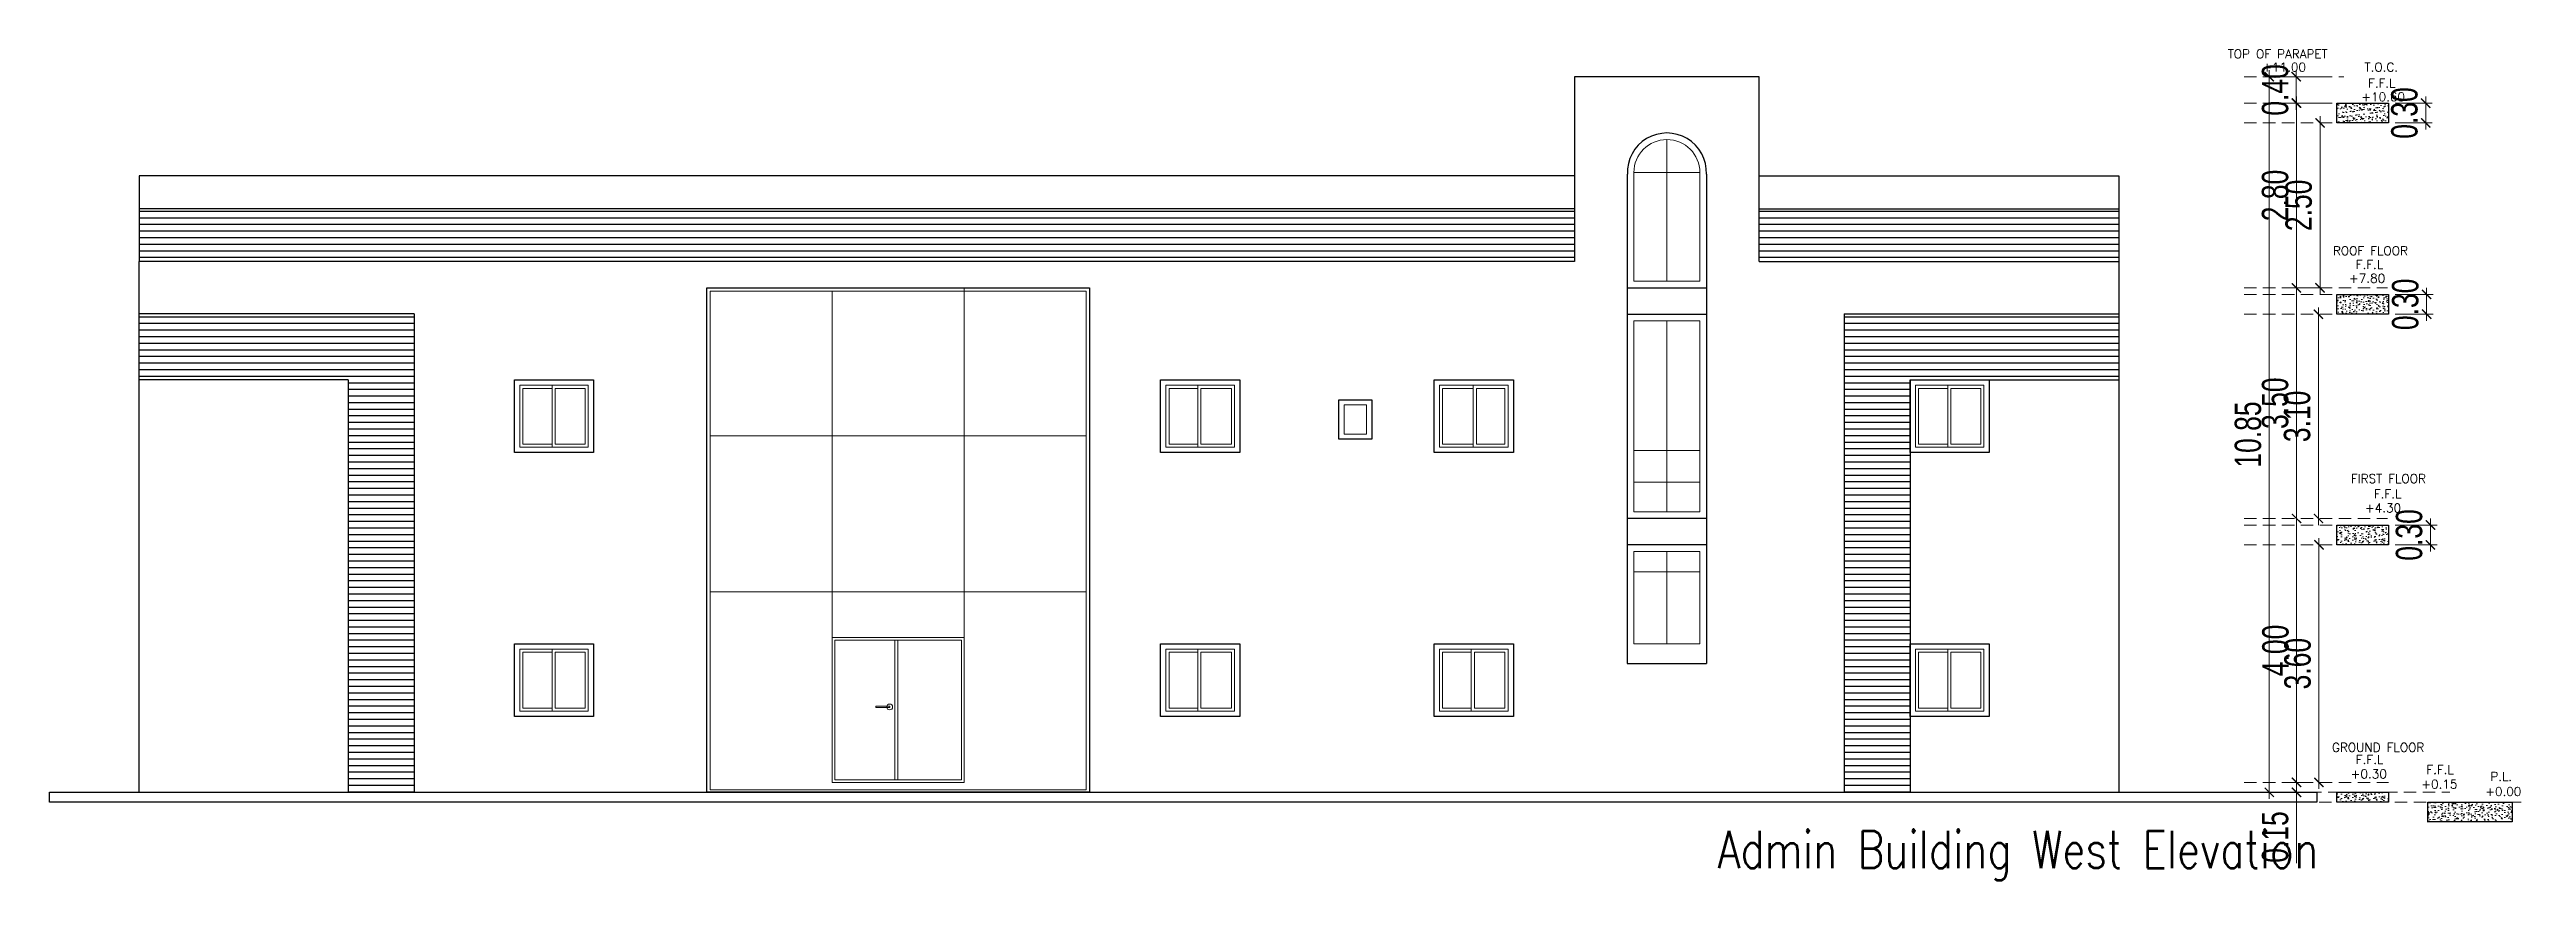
# Model space of a CAD drawing. Header units: millimetres. Extents: x -401 to 2889, y -234 to 146.
# Drawn here: x -385.64 to -348.11, y -150.54 to -137.95 of the extents above; entities that cross this region are included whole.
import ezdxf

# ---------------------------------------------------------------- set-up
doc = ezdxf.new("R2010")
doc.units = ezdxf.units.MM
doc.header["$LTSCALE"] = 3
doc.header["$MEASUREMENT"] = 0
for name, pattern in [('CACHE2', [0.1875, 0.125, -0.0625]), ('CONTINU', [0]), ('HIDDEN2', [0.1875, 0.125, -0.0625])]:
    doc.linetypes.add(name, pattern=pattern)
doc.layers.get('0').update_dxf_attribs({"color": 3, "lineweight": 9})
for name, color, linetype, lineweight in [('DIM-IN', 1, 'Continuous', 0), ('Drw - Arch - brick (0.30)', 30, 'CONTINU', 30), ('Drw - Arch - Glass (0.15)', 142, 'CONTINU', 15), ('Drw - Arch - Hidden (0.15)', 6, 'CACHE2', 15), ('hatch 2', 251, 'Continuous', 0), ('text', 7, 'Continuous', 0)]:
    doc.layers.add(name, color=color, linetype=linetype, lineweight=lineweight)
doc.styles.add('Drwazah english', font='sosa.shx', dxfattribs={"width": 0.75})
doc.styles.add('SIMPLEX8', font='simplex.shx', dxfattribs={"height": 8})
doc.styles.get("Standard").update_dxf_attribs({"font": 'simplex.shx', "width": 0.8})
doc.dimstyles.new('Arch 1-200m', dxfattribs={"dimscale": 2, "dimtxt": 0.2, "dimasz": 0.07, "dimexe": 0.05, "dimexo": 0.05, "dimgap": 0.03, "dimtad": 1, "dimzin": 1, "dimdsep": 46, "dimtxsty": 'Drwazah english', "dimblk": 'ARCHTICK', "dimcen": 0, "dimdle": 0.05, "dimclrd": 16, "dimclre": 16, "dimclrt": 16, "dimaunit": 2, "dimazin": 0, "dimtfac": 1, "dimtmove": 0, "dimatfit": 0, "dimldrblk": 'ARCHTICK', "dimfxl": 0.18, "dimtolj": 1, "dimtzin": 0, "dimlwd": 0, "dimlwe": 9, "dimarcsym": 2})
pattern_1 = [(180, (-234.01381, 0), (-7e-18, -0.1), [])]
pattern_2 = [(50, (-256.1287, 0), (0.14345204, -0.01255043), [0.015, -0.165]), (355, (-256.1287, 0), (-0.02775027, 0.15043843), [0.012, -0.132]), (100.45144, (-256.11674, -0.00105), (0.11570177, 0.137888), [0.01274804, -0.14022842]), (46.1842, (-256.1287, 0.04), (0.21344827, -0.03310386), [0.0225, -0.2475]), (96.63564, (-256.1109, 0.03724), (0.1869324, 0.19482372), [0.01912207, -0.21034275]), (351.18416, (-256.1287, 0.04), (0.1869324, 0.19482372), [0.018, -0.198]), (21, (-256.1087, 0.03), (0.11938141, -0.08052378), [0.015, -0.165]), (326, (-256.1087, 0.03), (0.04866307, 0.14503001), [0.012, -0.132]), (71.451445, (-256.09875, 0.02329), (0.16804448, 0.06450623), [0.01274804, -0.14022842]), (37.5, (-256.128695, 0), (0.002431971, 0.066578771), [0, -0.1304, 0, -0.134, 0, -0.1325]), (7.5, (-256.128695, 0), (0.052613907, 0.078882342), [0, -0.0764, 0, -0.1274, 0, -0.0505]), (327.5, (-256.173295, 0), (0.106764487, -0.004510974), [0, -0.05, 0, -0.156, 0, -0.207]), (317.5, (-256.193295, 0), (0.116637234, 0.020020996), [0, -0.065, 0, -0.1036, 0, -0.147])]

msp = doc.modelspace()

# ---------------------------------------------------------------- texts
at = {"layer": 'text', "color": 3, "style": 'SIMPLEX8'}
for s, height, p in [('TOP OF PARAPET', 0.13333, (-352.633, -138.084)), ('+11.00', 0.1333, (-352.11, -138.284)), ('T.O.C.', 0.1333, (-350.559, -138.284)), ('F.F.L', 0.1333, (-350.507, -138.527)), ('+10.60', 0.1333, (-350.609, -138.736)), ('ROOF FLOOR', 0.1333, (-351.039, -141.068)), ('+7.80', 0.1333, (-350.795, -141.485)), ('F.F.L', 0.1333, (-350.693, -141.276)), ('FIRST FLOOR', 0.13333, (-350.767, -144.521)), ('+4.30', 0.1333, (-350.554, -144.966)), ('F.F.L', 0.1333, (-350.418, -144.752)), ('GROUND FLOOR', 0.13333, (-351.053, -148.594)), ('+0.30', 0.1333, (-350.77, -148.997)), ('F.F.L', 0.1333, (-350.692, -148.779)), ('F.F.L', 0.1333, (-349.623, -148.932)), ('P.L.', 0.1333, (-348.654, -149.036)), ('+0.15', 0.1333, (-349.701, -149.15)), ('+0.00', 0.1333, (-348.732, -149.264))]:
    msp.add_text(s, height=height, dxfattribs=at).set_placement(p)
at = {"layer": 'text', "insert": (-360.365, -149.794), "char_height": 0.5625, "attachment_point": 1}
msp.add_mtext_dynamic_manual_height_columns('Admin Building West Elevation', width=23.1916, gutter_width=12.5, heights=[0], dxfattribs=at)

# ---------------------------------------------------------------- blocks, each defined once
blk = doc.blocks.new('_ArchTick')
at = {"color": 0, "linetype": 'ByBlock', "const_width": 0.15}
blk.add_lwpolyline([(-0.5, -0.5), (0.5, 0.5)], dxfattribs=at)
blk = doc.blocks.new('*D307')
at = {"layer": 'Defpoints', "color": 0, "transparency": 16777216}
for p in [(-351.591, -145.058), (-351.591, -145.058), (-351.719, -149.058)]:
    blk.add_point(p, dxfattribs=at)
at = {"layer": 'DIM-IN', "color": 16, "lineweight": 0, "transparency": 16777216}
blk.add_line((-351.591, -149.158), (-351.591, -144.958), dxfattribs=at)
at = {"layer": 'DIM-IN', "color": 16, "lineweight": 9, "transparency": 16777216}
blk.add_line((-351.619, -149.058), (-351.491, -149.058), dxfattribs=at)
at = {"layer": 'DIM-IN', "color": 16, "lineweight": 0, "transparency": 16777216, "xscale": 0.14, "yscale": 0.14, "zscale": 0.14}
for p, rotation in [((-351.591, -145.058), 90), ((-351.591, -149.058), 270)]:
    blk.add_blockref('_ArchTick', p, dxfattribs=dict(at, rotation=rotation))
at = {"layer": 'DIM-IN', "color": 16, "transparency": 16777216, "insert": (-351.908, -147.058), "char_height": 0.4, "attachment_point": 5, "rotation": 90, "style": 'Drwazah english'}
blk.add_mtext('\\A1;4.00', dxfattribs=at)
blk = doc.blocks.new('*D308')
at = {"layer": 'Defpoints', "color": 0, "transparency": 16777216}
for p in [(-351.591, -149.208), (-351.37, -149.058), (-351.37, -149.208)]:
    blk.add_point(p, dxfattribs=at)
at = {"layer": 'DIM-IN', "color": 16, "lineweight": 0, "transparency": 16777216}
for p, q in [((-351.591, -149.058), (-351.591, -148.918)), ((-351.591, -149.058), (-351.591, -149.208)), ((-351.591, -149.208), (-351.591, -150.283))]:
    blk.add_line(p, q, dxfattribs=at)
at = {"layer": 'DIM-IN', "color": 16, "lineweight": 9, "transparency": 16777216}
for p, q in [((-351.47, -149.058), (-351.691, -149.058)), ((-351.47, -149.208), (-351.691, -149.208))]:
    blk.add_line(p, q, dxfattribs=at)
at = {"layer": 'DIM-IN', "color": 16, "lineweight": 0, "transparency": 16777216, "xscale": 0.14, "yscale": 0.14, "zscale": 0.14}
for p, rotation in [((-351.591, -149.058), 270), ((-351.591, -149.208), 90)]:
    blk.add_blockref('_ArchTick', p, dxfattribs=dict(at, rotation=rotation))
at = {"layer": 'DIM-IN', "color": 16, "transparency": 16777216, "insert": (-351.913, -149.886), "char_height": 0.4, "attachment_point": 5, "rotation": 90, "style": 'Drwazah english'}
blk.add_mtext('\\A1;0.15', dxfattribs=at)
blk = doc.blocks.new('*D309')
at = {"layer": 'Defpoints', "color": 0, "transparency": 16777216}
for p in [(-351.082, -138.363), (-351.596, -138.763), (-351.012, -138.763)]:
    blk.add_point(p, dxfattribs=at)
at = {"layer": 'DIM-IN', "color": 16, "lineweight": 9, "transparency": 16777216}
for p, q in [((-351.182, -138.363), (-351.696, -138.363)), ((-351.112, -138.763), (-351.696, -138.763))]:
    blk.add_line(p, q, dxfattribs=at)
at = {"layer": 'DIM-IN', "color": 16, "lineweight": 0, "transparency": 16777216}
blk.add_line((-351.596, -138.263), (-351.596, -138.863), dxfattribs=at)
at = {"layer": 'DIM-IN', "color": 16, "lineweight": 0, "transparency": 16777216, "xscale": 0.14, "yscale": 0.14, "zscale": 0.14}
for p, rotation in [((-351.596, -138.363), 90), ((-351.596, -138.763), 270)]:
    blk.add_blockref('_ArchTick', p, dxfattribs=dict(at, rotation=rotation))
at = {"layer": 'DIM-IN', "color": 16, "transparency": 16777216, "insert": (-351.913, -138.563), "char_height": 0.4, "attachment_point": 5, "rotation": 90, "style": 'Drwazah english'}
blk.add_mtext('\\A1;0.40', dxfattribs=at)
blk = doc.blocks.new('*D303')
at = {"layer": 'Defpoints', "color": 0, "transparency": 16777216}
for p in [(-351.601, -141.563), (-351.591, -141.563), (-351.591, -145.058)]:
    blk.add_point(p, dxfattribs=at)
at = {"layer": 'DIM-IN', "color": 16, "lineweight": 0, "transparency": 16777216}
blk.add_line((-351.591, -145.158), (-351.591, -141.463), dxfattribs=at)
at = {"layer": 'DIM-IN', "color": 16, "lineweight": 9, "transparency": 16777216}
blk.add_line((-351.501, -141.563), (-351.491, -141.563), dxfattribs=at)
at = {"layer": 'DIM-IN', "color": 16, "lineweight": 0, "transparency": 16777216, "xscale": 0.14, "yscale": 0.14, "zscale": 0.14}
for p, rotation in [((-351.591, -141.563), 90), ((-351.591, -145.058), 270)]:
    blk.add_blockref('_ArchTick', p, dxfattribs=dict(at, rotation=rotation))
at = {"layer": 'DIM-IN', "color": 16, "transparency": 16777216, "insert": (-351.913, -143.311), "char_height": 0.4, "attachment_point": 5, "rotation": 90, "style": 'Drwazah english'}
blk.add_mtext('\\A1;3.50', dxfattribs=at)
blk = doc.blocks.new('*D304')
at = {"layer": 'Defpoints', "color": 0, "transparency": 16777216}
for p in [(-351.591, -138.763), (-351.583, -138.763), (-351.21, -141.563)]:
    blk.add_point(p, dxfattribs=at)
at = {"layer": 'DIM-IN', "color": 16, "lineweight": 9, "transparency": 16777216}
for p, q in [((-351.683, -138.763), (-351.691, -138.763)), ((-351.31, -141.563), (-351.691, -141.563))]:
    blk.add_line(p, q, dxfattribs=at)
at = {"layer": 'DIM-IN', "color": 16, "lineweight": 0, "transparency": 16777216}
blk.add_line((-351.591, -141.663), (-351.591, -138.663), dxfattribs=at)
at = {"layer": 'DIM-IN', "color": 16, "lineweight": 0, "transparency": 16777216, "xscale": 0.14, "yscale": 0.14, "zscale": 0.14}
for p, rotation in [((-351.591, -138.763), 90), ((-351.591, -141.563), 270)]:
    blk.add_blockref('_ArchTick', p, dxfattribs=dict(at, rotation=rotation))
at = {"layer": 'DIM-IN', "color": 16, "transparency": 16777216, "insert": (-351.913, -140.163), "char_height": 0.4, "attachment_point": 5, "rotation": 90, "style": 'Drwazah english'}
blk.add_mtext('\\A1;2.80', dxfattribs=at)
blk = doc.blocks.new('*D310')
at = {"layer": 'Defpoints', "color": 0, "transparency": 16777216}
for p in [(-350.195, -145.158), (-349.561, -145.158), (-350.195, -145.458)]:
    blk.add_point(p, dxfattribs=at)
at = {"layer": 'DIM-IN', "color": 16, "lineweight": 9, "transparency": 16777216}
for p, q in [((-350.095, -145.158), (-349.461, -145.158)), ((-350.095, -145.458), (-349.461, -145.458))]:
    blk.add_line(p, q, dxfattribs=at)
at = {"layer": 'DIM-IN', "color": 16, "lineweight": 0, "transparency": 16777216}
blk.add_line((-349.561, -145.558), (-349.561, -145.058), dxfattribs=at)
at = {"layer": 'DIM-IN', "color": 16, "lineweight": 0, "transparency": 16777216, "xscale": 0.14, "yscale": 0.14, "zscale": 0.14}
for p, rotation in [((-349.561, -145.158), 90), ((-349.561, -145.458), 270)]:
    blk.add_blockref('_ArchTick', p, dxfattribs=dict(at, rotation=rotation))
at = {"layer": 'DIM-IN', "color": 16, "transparency": 16777216, "insert": (-349.883, -145.308), "char_height": 0.4, "attachment_point": 5, "rotation": 90, "style": 'Drwazah english'}
blk.add_mtext('\\A1;0.30', dxfattribs=at)
blk = doc.blocks.new('*D311')
at = {"layer": 'Defpoints', "color": 0, "transparency": 16777216}
for p in [(-350.195, -141.663), (-349.619, -141.663), (-350.195, -141.963)]:
    blk.add_point(p, dxfattribs=at)
at = {"layer": 'DIM-IN', "color": 16, "lineweight": 9, "transparency": 16777216}
for p, q in [((-350.095, -141.663), (-349.519, -141.663)), ((-350.095, -141.963), (-349.519, -141.963))]:
    blk.add_line(p, q, dxfattribs=at)
at = {"layer": 'DIM-IN', "color": 16, "lineweight": 0, "transparency": 16777216}
blk.add_line((-349.619, -142.063), (-349.619, -141.563), dxfattribs=at)
at = {"layer": 'DIM-IN', "color": 16, "lineweight": 0, "transparency": 16777216, "xscale": 0.14, "yscale": 0.14, "zscale": 0.14}
for p, rotation in [((-349.619, -141.663), 90), ((-349.619, -141.963), 270)]:
    blk.add_blockref('_ArchTick', p, dxfattribs=dict(at, rotation=rotation))
at = {"layer": 'DIM-IN', "color": 16, "transparency": 16777216, "insert": (-349.941, -141.813), "char_height": 0.4, "attachment_point": 5, "rotation": 90, "style": 'Drwazah english'}
blk.add_mtext('\\A1;0.30', dxfattribs=at)
blk = doc.blocks.new('*D312')
at = {"layer": 'Defpoints', "color": 0, "transparency": 16777216}
for p in [(-350.195, -138.763), (-349.633, -138.763), (-350.195, -139.063)]:
    blk.add_point(p, dxfattribs=at)
at = {"layer": 'DIM-IN', "color": 16, "lineweight": 9, "transparency": 16777216}
for p, q in [((-350.095, -138.763), (-349.533, -138.763)), ((-350.095, -139.063), (-349.533, -139.063))]:
    blk.add_line(p, q, dxfattribs=at)
at = {"layer": 'DIM-IN', "color": 16, "lineweight": 0, "transparency": 16777216}
blk.add_line((-349.633, -139.163), (-349.633, -138.663), dxfattribs=at)
at = {"layer": 'DIM-IN', "color": 16, "lineweight": 0, "transparency": 16777216, "xscale": 0.14, "yscale": 0.14, "zscale": 0.14}
for p, rotation in [((-349.633, -138.763), 90), ((-349.633, -139.063), 270)]:
    blk.add_blockref('_ArchTick', p, dxfattribs=dict(at, rotation=rotation))
at = {"layer": 'DIM-IN', "color": 16, "transparency": 16777216, "insert": (-349.954, -138.913), "char_height": 0.4, "attachment_point": 5, "rotation": 90, "style": 'Drwazah english'}
blk.add_mtext('\\A1;0.30', dxfattribs=at)
blk = doc.blocks.new('*D305')
at = {"layer": 'Defpoints', "color": 0, "transparency": 16777216}
for p in [(-351.256, -139.063), (-351.234, -139.063), (-351.02, -141.563)]:
    blk.add_point(p, dxfattribs=at)
at = {"layer": 'DIM-IN', "color": 16, "lineweight": 0, "transparency": 16777216}
blk.add_line((-351.234, -141.663), (-351.234, -138.963), dxfattribs=at)
at = {"layer": 'DIM-IN', "color": 16, "lineweight": 9, "transparency": 16777216}
for p, q in [((-351.156, -139.063), (-351.134, -139.063)), ((-351.12, -141.563), (-351.334, -141.563))]:
    blk.add_line(p, q, dxfattribs=at)
at = {"layer": 'DIM-IN', "color": 16, "lineweight": 0, "transparency": 16777216, "xscale": 0.14, "yscale": 0.14, "zscale": 0.14}
for p, rotation in [((-351.234, -139.063), 90), ((-351.234, -141.563), 270)]:
    blk.add_blockref('_ArchTick', p, dxfattribs=dict(at, rotation=rotation))
at = {"layer": 'DIM-IN', "color": 16, "transparency": 16777216, "insert": (-351.556, -140.313), "char_height": 0.4, "attachment_point": 5, "rotation": 90, "style": 'Drwazah english'}
blk.add_mtext('\\A1;2.50', dxfattribs=at)
blk = doc.blocks.new('*D306')
at = {"layer": 'Defpoints', "color": 0, "transparency": 16777216}
for p in [(-351.258, -141.963), (-351.258, -141.963), (-351.258, -145.058)]:
    blk.add_point(p, dxfattribs=at)
at = {"layer": 'DIM-IN', "color": 16, "lineweight": 0, "transparency": 16777216}
blk.add_line((-351.258, -145.158), (-351.258, -141.863), dxfattribs=at)
at = {"layer": 'DIM-IN', "color": 16, "lineweight": 0, "transparency": 16777216, "xscale": 0.14, "yscale": 0.14, "zscale": 0.14}
for p, rotation in [((-351.258, -141.963), 90), ((-351.258, -145.058), 270)]:
    blk.add_blockref('_ArchTick', p, dxfattribs=dict(at, rotation=rotation))
at = {"layer": 'DIM-IN', "color": 16, "transparency": 16777216, "insert": (-351.58, -143.511), "char_height": 0.4, "attachment_point": 5, "rotation": 90, "style": 'Drwazah english'}
blk.add_mtext('\\A1;3.10', dxfattribs=at)
blk = doc.blocks.new('*D302')
at = {"layer": 'Defpoints', "color": 0, "transparency": 16777216}
for p in [(-351.254, -145.458), (-351.254, -149.058), (-351.25, -149.058)]:
    blk.add_point(p, dxfattribs=at)
at = {"layer": 'DIM-IN', "color": 16, "lineweight": 0, "transparency": 16777216}
blk.add_line((-351.25, -145.358), (-351.25, -149.158), dxfattribs=at)
at = {"layer": 'DIM-IN', "color": 16, "lineweight": 9, "transparency": 16777216}
for p, q in [((-351.154, -145.458), (-351.15, -145.458)), ((-351.154, -149.058), (-351.15, -149.058))]:
    blk.add_line(p, q, dxfattribs=at)
at = {"layer": 'DIM-IN', "color": 16, "lineweight": 0, "transparency": 16777216, "xscale": 0.14, "yscale": 0.14, "zscale": 0.14}
for p, rotation in [((-351.25, -145.458), 90), ((-351.25, -149.058), 270)]:
    blk.add_blockref('_ArchTick', p, dxfattribs=dict(at, rotation=rotation))
at = {"layer": 'DIM-IN', "color": 16, "transparency": 16777216, "insert": (-351.573, -147.258), "char_height": 0.4, "attachment_point": 5, "rotation": 90, "style": 'Drwazah english'}
blk.add_mtext('\\A1;3.60', dxfattribs=at)
blk = doc.blocks.new('*D301')
at = {"layer": 'Defpoints', "color": 0, "transparency": 16777216}
for p in [(-352.009, -138.363), (-352.009, -149.208), (-352.003, -149.208)]:
    blk.add_point(p, dxfattribs=at)
at = {"layer": 'DIM-IN', "color": 16, "lineweight": 0, "transparency": 16777216}
blk.add_line((-352.003, -138.263), (-352.003, -149.308), dxfattribs=at)
at = {"layer": 'DIM-IN', "color": 16, "lineweight": 9, "transparency": 16777216}
for p, q in [((-351.909, -138.363), (-351.903, -138.363)), ((-351.909, -149.208), (-351.903, -149.208))]:
    blk.add_line(p, q, dxfattribs=at)
at = {"layer": 'DIM-IN', "color": 16, "lineweight": 0, "transparency": 16777216, "xscale": 0.14, "yscale": 0.14, "zscale": 0.14}
for p, rotation in [((-352.003, -138.363), 90), ((-352.003, -149.208), 270)]:
    blk.add_blockref('_ArchTick', p, dxfattribs=dict(at, rotation=rotation))
at = {"layer": 'DIM-IN', "color": 16, "transparency": 16777216, "insert": (-352.325, -143.786), "char_height": 0.4, "attachment_point": 5, "rotation": 90, "style": 'Drwazah english'}
blk.add_mtext('\\A1;10.85', dxfattribs=at)

# ---------------------------------------------------------------- dimensions: what is measured, and where the dimension line sits
at = {"layer": 'DIM-IN'}
for base, p1, p2, picture, middle in [((-351.596, -138.763), (-351.082, -138.363), (-351.012, -138.763), '*D309', (-351.596, -138.563)), ((-349.633, -138.763), (-350.195, -139.063), (-350.195, -138.763), '*D312', (-349.633, -138.913)), ((-349.619, -141.663), (-350.195, -141.963), (-350.195, -141.663), '*D311', (-349.619, -141.813)), ((-349.561, -145.158), (-350.195, -145.458), (-350.195, -145.158), '*D310', (-349.561, -145.308))]:
    dim = msp.add_linear_dim(base=base, p1=p1, p2=p2, angle=90, dimstyle='Arch 1-200m', override={"dimfxl": 0.1}, dxfattribs=at)
    dim.commit()
    dim.dimension.update_dxf_attribs({"geometry": picture, "text_midpoint": middle, "dimtype": 160})
for base, p1, p2, picture, middle in [((-352.0034, -149.2084), (-352.0095, -138.3631), (-352.0095, -149.2084), '*D301', (-352.325, -143.7858)), ((-351.591, -138.763), (-351.21, -141.563), (-351.583, -138.763), '*D304', (-351.913, -140.163)), ((-351.234, -139.063), (-351.02, -141.563), (-351.256, -139.063), '*D305', (-351.556, -140.313)), ((-351.5914, -141.5631), (-351.5914, -145.0584), (-351.601, -141.5631), '*D303', (-351.9131, -143.3108)), ((-351.2584, -141.9631), (-351.2584, -145.0584), (-351.2584, -141.9631), '*D306', (-351.58, -143.5108)), ((-351.591, -145.058), (-351.719, -149.058), (-351.591, -145.058), '*D307', (-351.908, -147.058)), ((-351.25, -149.058), (-351.254, -145.458), (-351.254, -149.058), '*D302', (-351.573, -147.258)), ((-351.591, -149.208), (-351.37, -149.058), (-351.37, -149.208), '*D308', (-351.913, -149.886))]:
    dim = msp.add_linear_dim(base=base, p1=p1, p2=p2, angle=90, dimstyle='Arch 1-200m', override={"dimfxl": 0.1}, dxfattribs=at)
    dim.commit()
    dim.dimension.update_dxf_attribs({"geometry": picture, "text_midpoint": middle})

# ---------------------------------------------------------------- hatches: boundary and pattern name
at = {"layer": 'Defpoints', "true_color": 0x636466}
h = msp.add_hatch(dxfattribs=at)
h.set_pattern_fill('ANSI31', color=251, scale=0.8, angle=135)
h.set_pattern_definition(pattern_1)
h.paths.add_polyline_path([(-384.281, -140.363), (-362.531, -140.363), (-362.531, -141.163), (-384.281, -141.163)])
h = msp.add_hatch(dxfattribs=at)
h.set_pattern_fill('ANSI31', color=251, scale=0.8, angle=135)
h.set_pattern_definition(pattern_1)
h.paths.add_polyline_path([(-354.281, -140.363), (-359.731, -140.363), (-359.731, -141.163), (-354.281, -141.163)])
h = msp.add_hatch(dxfattribs=at)
h.set_pattern_fill('ANSI31', color=251, scale=0.8, angle=135)
h.set_pattern_definition([(180, (-235.65392, 0), (-7e-18, -0.1), [])])
h.paths.add_polyline_path([(-381.115, -142.958), (-382.315, -142.958), (-384.281, -142.958), (-384.281, -141.958), (-380.115, -141.958), (-380.115, -149.208), (-381.115, -149.208)])
h = msp.add_hatch(dxfattribs=at)
h.set_pattern_fill('ANSI31', color=251, scale=0.8, angle=135)
h.set_pattern_definition(pattern_1)
h.paths.add_polyline_path([(-357.447, -142.958), (-356.247, -142.958), (-354.281, -142.958), (-354.281, -141.958), (-358.447, -141.958), (-358.447, -149.208), (-357.447, -149.208)])
at = {"layer": 'hatch 2'}
h = msp.add_hatch(dxfattribs=at)
h.set_pattern_fill('AR-CONC', color=251, scale=0.02)
h.set_pattern_definition(pattern_2)
h.paths.add_polyline_path([(-350.195, -139.063), (-350.195, -138.763), (-350.979, -138.763), (-350.979, -139.063)])
h = msp.add_hatch(dxfattribs=at)
h.set_pattern_fill('AR-CONC', color=251, scale=0.02)
h.set_pattern_definition(pattern_2)
h.paths.add_polyline_path([(-350.195, -141.963), (-350.195, -141.663), (-350.979, -141.663), (-350.979, -141.963)])
h = msp.add_hatch(dxfattribs=at)
h.set_pattern_fill('AR-CONC', color=251, scale=0.02)
h.set_pattern_definition(pattern_2)
h.paths.add_polyline_path([(-350.195, -145.458), (-350.195, -145.158), (-350.979, -145.158), (-350.979, -145.458)])
h = msp.add_hatch(dxfattribs=at)
h.set_pattern_fill('AR-CONC', color=251, scale=0.02)
h.set_pattern_definition([(50, (-256.1287, -3.9), (0.14345204, -0.01255043), [0.015, -0.165]), (355, (-256.1287, -3.9), (-0.02775027, 0.15043843), [0.012, -0.132]), (100.45144, (-256.11674, -3.90105), (0.11570177, 0.137888), [0.01274804, -0.14022842]), (46.1842, (-256.1287, -3.86), (0.21344827, -0.03310386), [0.0225, -0.2475]), (96.63564, (-256.1109, -3.86276), (0.1869324, 0.19482372), [0.01912207, -0.21034275]), (351.18416, (-256.1287, -3.86), (0.1869324, 0.19482372), [0.018, -0.198]), (21, (-256.1087, -3.87), (0.11938141, -0.08052378), [0.015, -0.165]), (326, (-256.1087, -3.87), (0.04866307, 0.14503001), [0.012, -0.132]), (71.451445, (-256.09875, -3.87671), (0.16804448, 0.06450623), [0.01274804, -0.14022842]), (37.5, (-256.128695, -3.9), (0.002431971, 0.066578771), [0, -0.1304, 0, -0.134, 0, -0.1325]), (7.5, (-256.128695, -3.9), (0.052613907, 0.078882342), [0, -0.0764, 0, -0.1274, 0, -0.0505]), (327.5, (-256.173295, -3.9), (0.106764487, -0.004510974), [0, -0.05, 0, -0.156, 0, -0.207]), (317.5, (-256.193295, -3.9), (0.116637234, 0.020020996), [0, -0.065, 0, -0.1036, 0, -0.147])])
h.paths.add_polyline_path([(-350.979, -149.208), (-350.979, -149.358), (-350.195, -149.358), (-350.195, -149.208)])
h = msp.add_hatch(dxfattribs=at)
h.set_pattern_fill('AR-CONC', color=251, scale=0.02)
h.set_pattern_definition([(50, (-1015.59043, 447.66735), (0.143452037, -0.012550427), [0.015, -0.165]), (355, (-1015.59043, 447.66735), (-0.027750267, 0.150438427), [0.012, -0.132]), (100.451444, (-1015.57848, 447.66631), (0.11570177, 0.137887998), [0.012748038, -0.140228422]), (46.1842, (-1015.59043, 447.70735), (0.213448266, -0.033103856), [0.0225, -0.2475]), (96.635635, (-1015.57264, 447.7046), (0.18693239, 0.19482372), [0.01912207, -0.21034275]), (351.184164, (-1015.59043, 447.70735), (0.18693239, 0.19482372), [0.018, -0.198]), (21, (-1015.57043, 447.69735), (0.11938141, -0.080523778), [0.015, -0.165]), (326, (-1015.57043, 447.69735), (0.048663066, 0.14503001), [0.012, -0.132]), (71.451445, (-1015.56048, 447.69064), (0.168044475, 0.06450623), [0.012748038, -0.140228422]), (37.5, (-1015.59043, 447.667353), (0.002431971, 0.0665787708), [0, -0.1304, 0, -0.134, 0, -0.1325]), (7.5, (-1015.59043, 447.66735), (0.0526139075, 0.0788823424), [0, -0.0764, 0, -0.1274, 0, -0.0505]), (327.5, (-1015.63503, 447.667353), (0.1067644872, -0.0045109743), [0, -0.05, 0, -0.156, 0, -0.207]), (317.5, (-1015.65503, 447.66735), (0.116637234, 0.020020996), [0, -0.065, 0, -0.1036, 0, -0.147])])
h.paths.add_polyline_path([(-349.599, -149.658), (-349.599, -149.358), (-348.321, -149.358), (-348.321, -149.658)])

# ---------------------------------------------------------------- linework, layer by layer
at = {"layer": 'Defpoints', "color": 251, "true_color": 0x636466}
for p, q in [((-384.281, -140.363), (-384.281, -141.163)), ((-354.281, -140.363), (-354.281, -141.163))]:
    msp.add_line(p, q, dxfattribs=at)
at = {"layer": 'Drw - Arch - brick (0.30)'}
for p, q in [((-361.731, -139.84), (-361.731, -147.258)), ((-360.531, -139.84), (-360.531, -147.258)), ((-362.531, -140.363), (-384.281, -140.363)), ((-359.731, -140.363), (-354.281, -140.363)), ((-384.281, -149.208), (-384.281, -141.163)), ((-359.731, -141.163), (-354.281, -141.163)), ((-361.731, -141.563), (-360.531, -141.563)), ((-380.115, -141.958), (-384.281, -141.958)), ((-380.115, -141.958), (-380.115, -149.208)), ((-361.731, -141.963), (-360.531, -141.963)), ((-358.447, -141.958), (-354.281, -141.958)), ((-358.447, -141.958), (-358.447, -149.208)), ((-381.115, -142.958), (-384.281, -142.958)), ((-381.115, -142.958), (-381.115, -149.208)), ((-357.447, -142.958), (-357.447, -149.208)), ((-357.447, -142.958), (-354.281, -142.958)), ((-360.531, -145.058), (-361.731, -145.058)), ((-360.531, -145.458), (-361.731, -145.458)), ((-361.731, -147.258), (-360.531, -147.258))]:
    msp.add_line(p, q, dxfattribs=at)
for points in [[(-359.731, -141.163), (-359.731, -138.363), (-362.531, -138.363), (-362.531, -141.163), (-384.281, -141.163)], [(-362.531, -139.863), (-384.281, -139.863), (-384.281, -140.363)], [(-359.731, -139.863), (-354.281, -139.863), (-354.281, -140.363)], [(-354.281, -141.163), (-354.281, -149.208)]]:
    msp.add_lwpolyline(points, dxfattribs=at)
for points in [[(-350.979, -138.763), (-350.195, -138.763), (-350.195, -139.063), (-350.979, -139.063)], [(-375.681, -141.563), (-369.881, -141.563), (-369.881, -149.208), (-375.681, -149.208)], [(-350.979, -141.663), (-350.195, -141.663), (-350.195, -141.963), (-350.979, -141.963)], [(-378.595, -142.958), (-377.395, -142.958), (-377.395, -144.058), (-378.595, -144.058)], [(-368.803, -142.958), (-367.603, -142.958), (-367.603, -144.058), (-368.803, -144.058)], [(-364.657, -142.958), (-363.457, -142.958), (-363.457, -144.058), (-364.657, -144.058)], [(-357.447, -142.958), (-356.247, -142.958), (-356.247, -144.058), (-357.447, -144.058)], [(-366.104, -143.258), (-365.604, -143.258), (-365.604, -143.858), (-366.104, -143.858)], [(-350.979, -145.158), (-350.195, -145.158), (-350.195, -145.458), (-350.979, -145.458)], [(-378.595, -146.958), (-377.395, -146.958), (-377.395, -148.058), (-378.595, -148.058)], [(-368.803, -146.958), (-367.603, -146.958), (-367.603, -148.058), (-368.803, -148.058)], [(-364.657, -146.958), (-363.457, -146.958), (-363.457, -148.058), (-364.657, -148.058)], [(-357.447, -146.958), (-356.247, -146.958), (-356.247, -148.058), (-357.447, -148.058)], [(-385.639, -149.208), (-351.283, -149.208), (-351.283, -149.358), (-385.639, -149.358)], [(-350.979, -149.208), (-350.195, -149.208), (-350.195, -149.358), (-350.979, -149.358)], [(-349.599, -149.358), (-348.321, -149.358), (-348.321, -149.658), (-349.599, -149.658)]]:
    msp.add_lwpolyline(points, close=True, dxfattribs=at)
msp.add_arc((-361.131, -139.816), 0.6, 357.7754, 182.2246, dxfattribs=at)
at = {"layer": 'Drw - Arch - Glass (0.15)'}
for p, q in [((-361.131, -139.316), (-361.13, -141.463)), ((-361.632, -139.816), (-360.631, -139.816)), ((-373.781, -146.863), (-373.781, -141.613)), ((-371.781, -146.863), (-371.781, -141.563)), ((-361.131, -142.063), (-361.131, -144.958)), ((-378.466, -143.086), (-378.022, -143.086)), ((-378.466, -143.931), (-378.466, -143.086)), ((-368.674, -143.086), (-368.241, -143.086)), ((-368.674, -143.931), (-368.674, -143.086)), ((-364.529, -143.086), (-364.065, -143.086)), ((-364.529, -143.931), (-364.529, -143.086)), ((-357.319, -143.086), (-356.875, -143.086)), ((-357.319, -143.931), (-357.319, -143.086)), ((-378.022, -143.931), (-378.466, -143.931)), ((-375.631, -143.808), (-369.931, -143.808)), ((-368.241, -143.931), (-368.674, -143.931)), ((-364.065, -143.931), (-364.529, -143.931)), ((-361.631, -144.029), (-360.631, -144.029)), ((-356.875, -143.931), (-357.319, -143.931)), ((-361.631, -144.506), (-360.631, -144.506)), ((-361.131, -145.558), (-361.131, -146.958)), ((-361.631, -145.865), (-360.631, -145.865)), ((-375.631, -146.17), (-369.931, -146.17)), ((-378.466, -147.086), (-378.022, -147.086)), ((-378.466, -147.931), (-378.466, -147.086)), ((-372.83, -146.903), (-372.83, -149.018)), ((-372.783, -146.903), (-372.783, -149.018)), ((-368.674, -147.086), (-368.241, -147.086)), ((-368.674, -147.931), (-368.674, -147.086)), ((-364.529, -147.086), (-364.095, -147.086)), ((-364.529, -147.931), (-364.529, -147.086)), ((-357.319, -147.086), (-356.875, -147.086)), ((-357.319, -147.931), (-357.319, -147.086)), ((-378.022, -147.931), (-378.466, -147.931)), ((-368.241, -147.931), (-368.674, -147.931)), ((-364.095, -147.931), (-364.529, -147.931)), ((-356.875, -147.931), (-357.319, -147.931))]:
    msp.add_line(p, q, dxfattribs=at)
msp.add_lwpolyline([(-361.631, -141.464), (-361.632, -139.816, -1), (-360.631, -139.816), (-360.631, -141.463)], format="xyb", close=True, dxfattribs=at)
for points in [[(-375.631, -141.613), (-369.931, -141.613), (-369.931, -149.17), (-375.631, -149.17)], [(-361.631, -142.063), (-360.631, -142.063), (-360.631, -144.958), (-361.631, -144.958)], [(-378.513, -143.038), (-377.475, -143.038), (-377.475, -143.978), (-378.513, -143.978)], [(-378.513, -143.038), (-378.022, -143.038), (-378.022, -143.978), (-378.513, -143.978)], [(-377.475, -143.038), (-378.022, -143.038), (-378.022, -143.978), (-377.475, -143.978)], [(-377.522, -143.086), (-377.975, -143.086), (-377.975, -143.931), (-377.522, -143.931)], [(-368.722, -143.038), (-367.683, -143.038), (-367.683, -143.978), (-368.722, -143.978)], [(-368.722, -143.038), (-368.241, -143.038), (-368.241, -143.978), (-368.722, -143.978)], [(-367.683, -143.038), (-368.241, -143.038), (-368.241, -143.978), (-367.683, -143.978)], [(-367.73, -143.086), (-368.193, -143.086), (-368.193, -143.931), (-367.73, -143.931)], [(-366.023, -143.338), (-365.684, -143.338), (-365.684, -143.778), (-366.023, -143.778)], [(-364.576, -143.038), (-363.537, -143.038), (-363.537, -143.978), (-364.576, -143.978)], [(-364.576, -143.038), (-364.065, -143.038), (-364.065, -143.978), (-364.576, -143.978)], [(-363.537, -143.038), (-364.065, -143.038), (-364.065, -143.978), (-363.537, -143.978)], [(-363.585, -143.086), (-364.018, -143.086), (-364.018, -143.931), (-363.585, -143.931)], [(-357.366, -143.038), (-356.327, -143.038), (-356.327, -143.978), (-357.366, -143.978)], [(-357.366, -143.038), (-356.875, -143.038), (-356.875, -143.978), (-357.366, -143.978)], [(-356.327, -143.038), (-356.875, -143.038), (-356.875, -143.978), (-356.327, -143.978)], [(-356.375, -143.086), (-356.827, -143.086), (-356.827, -143.931), (-356.375, -143.931)], [(-361.631, -145.558), (-360.631, -145.558), (-360.631, -146.958), (-361.631, -146.958)], [(-378.513, -147.038), (-377.475, -147.038), (-377.475, -147.978), (-378.513, -147.978)], [(-378.513, -147.038), (-378.022, -147.038), (-378.022, -147.978), (-378.513, -147.978)], [(-377.475, -147.038), (-378.022, -147.038), (-378.022, -147.978), (-377.475, -147.978)], [(-377.522, -147.086), (-377.975, -147.086), (-377.975, -147.931), (-377.522, -147.931)], [(-371.781, -149.058), (-373.781, -149.058), (-373.781, -146.863), (-371.781, -146.863)], [(-371.821, -149.018), (-373.741, -149.018), (-373.741, -146.903), (-371.821, -146.903)], [(-368.722, -147.038), (-367.683, -147.038), (-367.683, -147.978), (-368.722, -147.978)], [(-368.722, -147.038), (-368.241, -147.038), (-368.241, -147.978), (-368.722, -147.978)], [(-367.683, -147.038), (-368.241, -147.038), (-368.241, -147.978), (-367.683, -147.978)], [(-367.73, -147.086), (-368.193, -147.086), (-368.193, -147.931), (-367.73, -147.931)], [(-364.576, -147.038), (-363.537, -147.038), (-363.537, -147.978), (-364.576, -147.978)], [(-364.576, -147.038), (-364.095, -147.038), (-364.095, -147.978), (-364.576, -147.978)], [(-363.537, -147.038), (-364.095, -147.038), (-364.095, -147.978), (-363.537, -147.978)], [(-363.585, -147.086), (-364.048, -147.086), (-364.048, -147.931), (-363.585, -147.931)], [(-357.366, -147.038), (-356.327, -147.038), (-356.327, -147.978), (-357.366, -147.978)], [(-357.366, -147.038), (-356.875, -147.038), (-356.875, -147.978), (-357.366, -147.978)], [(-356.327, -147.038), (-356.875, -147.038), (-356.875, -147.978), (-356.327, -147.978)], [(-356.375, -147.086), (-356.827, -147.086), (-356.827, -147.931), (-356.375, -147.931)], [(-372.908, -147.905), (-373.116, -147.905), (-373.116, -147.923), (-372.908, -147.923)]]:
    msp.add_lwpolyline(points, close=True, dxfattribs=at)
msp.add_circle((-372.908, -147.915), 0.0439, dxfattribs=at)
at = {"layer": 'Drw - Arch - Hidden (0.15)', "linetype": 'HIDDEN2', "ltscale": 0.5}
for p, q in [((-352.386, -138.363), (-350.873, -138.363)), ((-352.386, -138.763), (-350.21, -138.763)), ((-352.386, -139.063), (-350.21, -139.063)), ((-352.386, -141.563), (-350.21, -141.563)), ((-352.386, -141.663), (-350.21, -141.663)), ((-352.386, -141.963), (-350.21, -141.963)), ((-352.386, -145.058), (-350.21, -145.058)), ((-352.386, -145.158), (-350.21, -145.158)), ((-352.386, -145.458), (-350.21, -145.458)), ((-352.386, -149.058), (-350.195, -149.058)), ((-351.975, -149.208), (-349.266, -149.208)), ((-351.537, -149.358), (-348.106, -149.358))]:
    msp.add_line(p, q, dxfattribs=at)

msp.set_redraw_order([(e.dxf.handle, doc.entitydb.next_handle()) for e in msp.query("TEXT MTEXT ATTDEF DIMENSION ARC_DIMENSION")])  # texts and dimensions are drawn at this point

doc.saveas('drawing.dxf')
